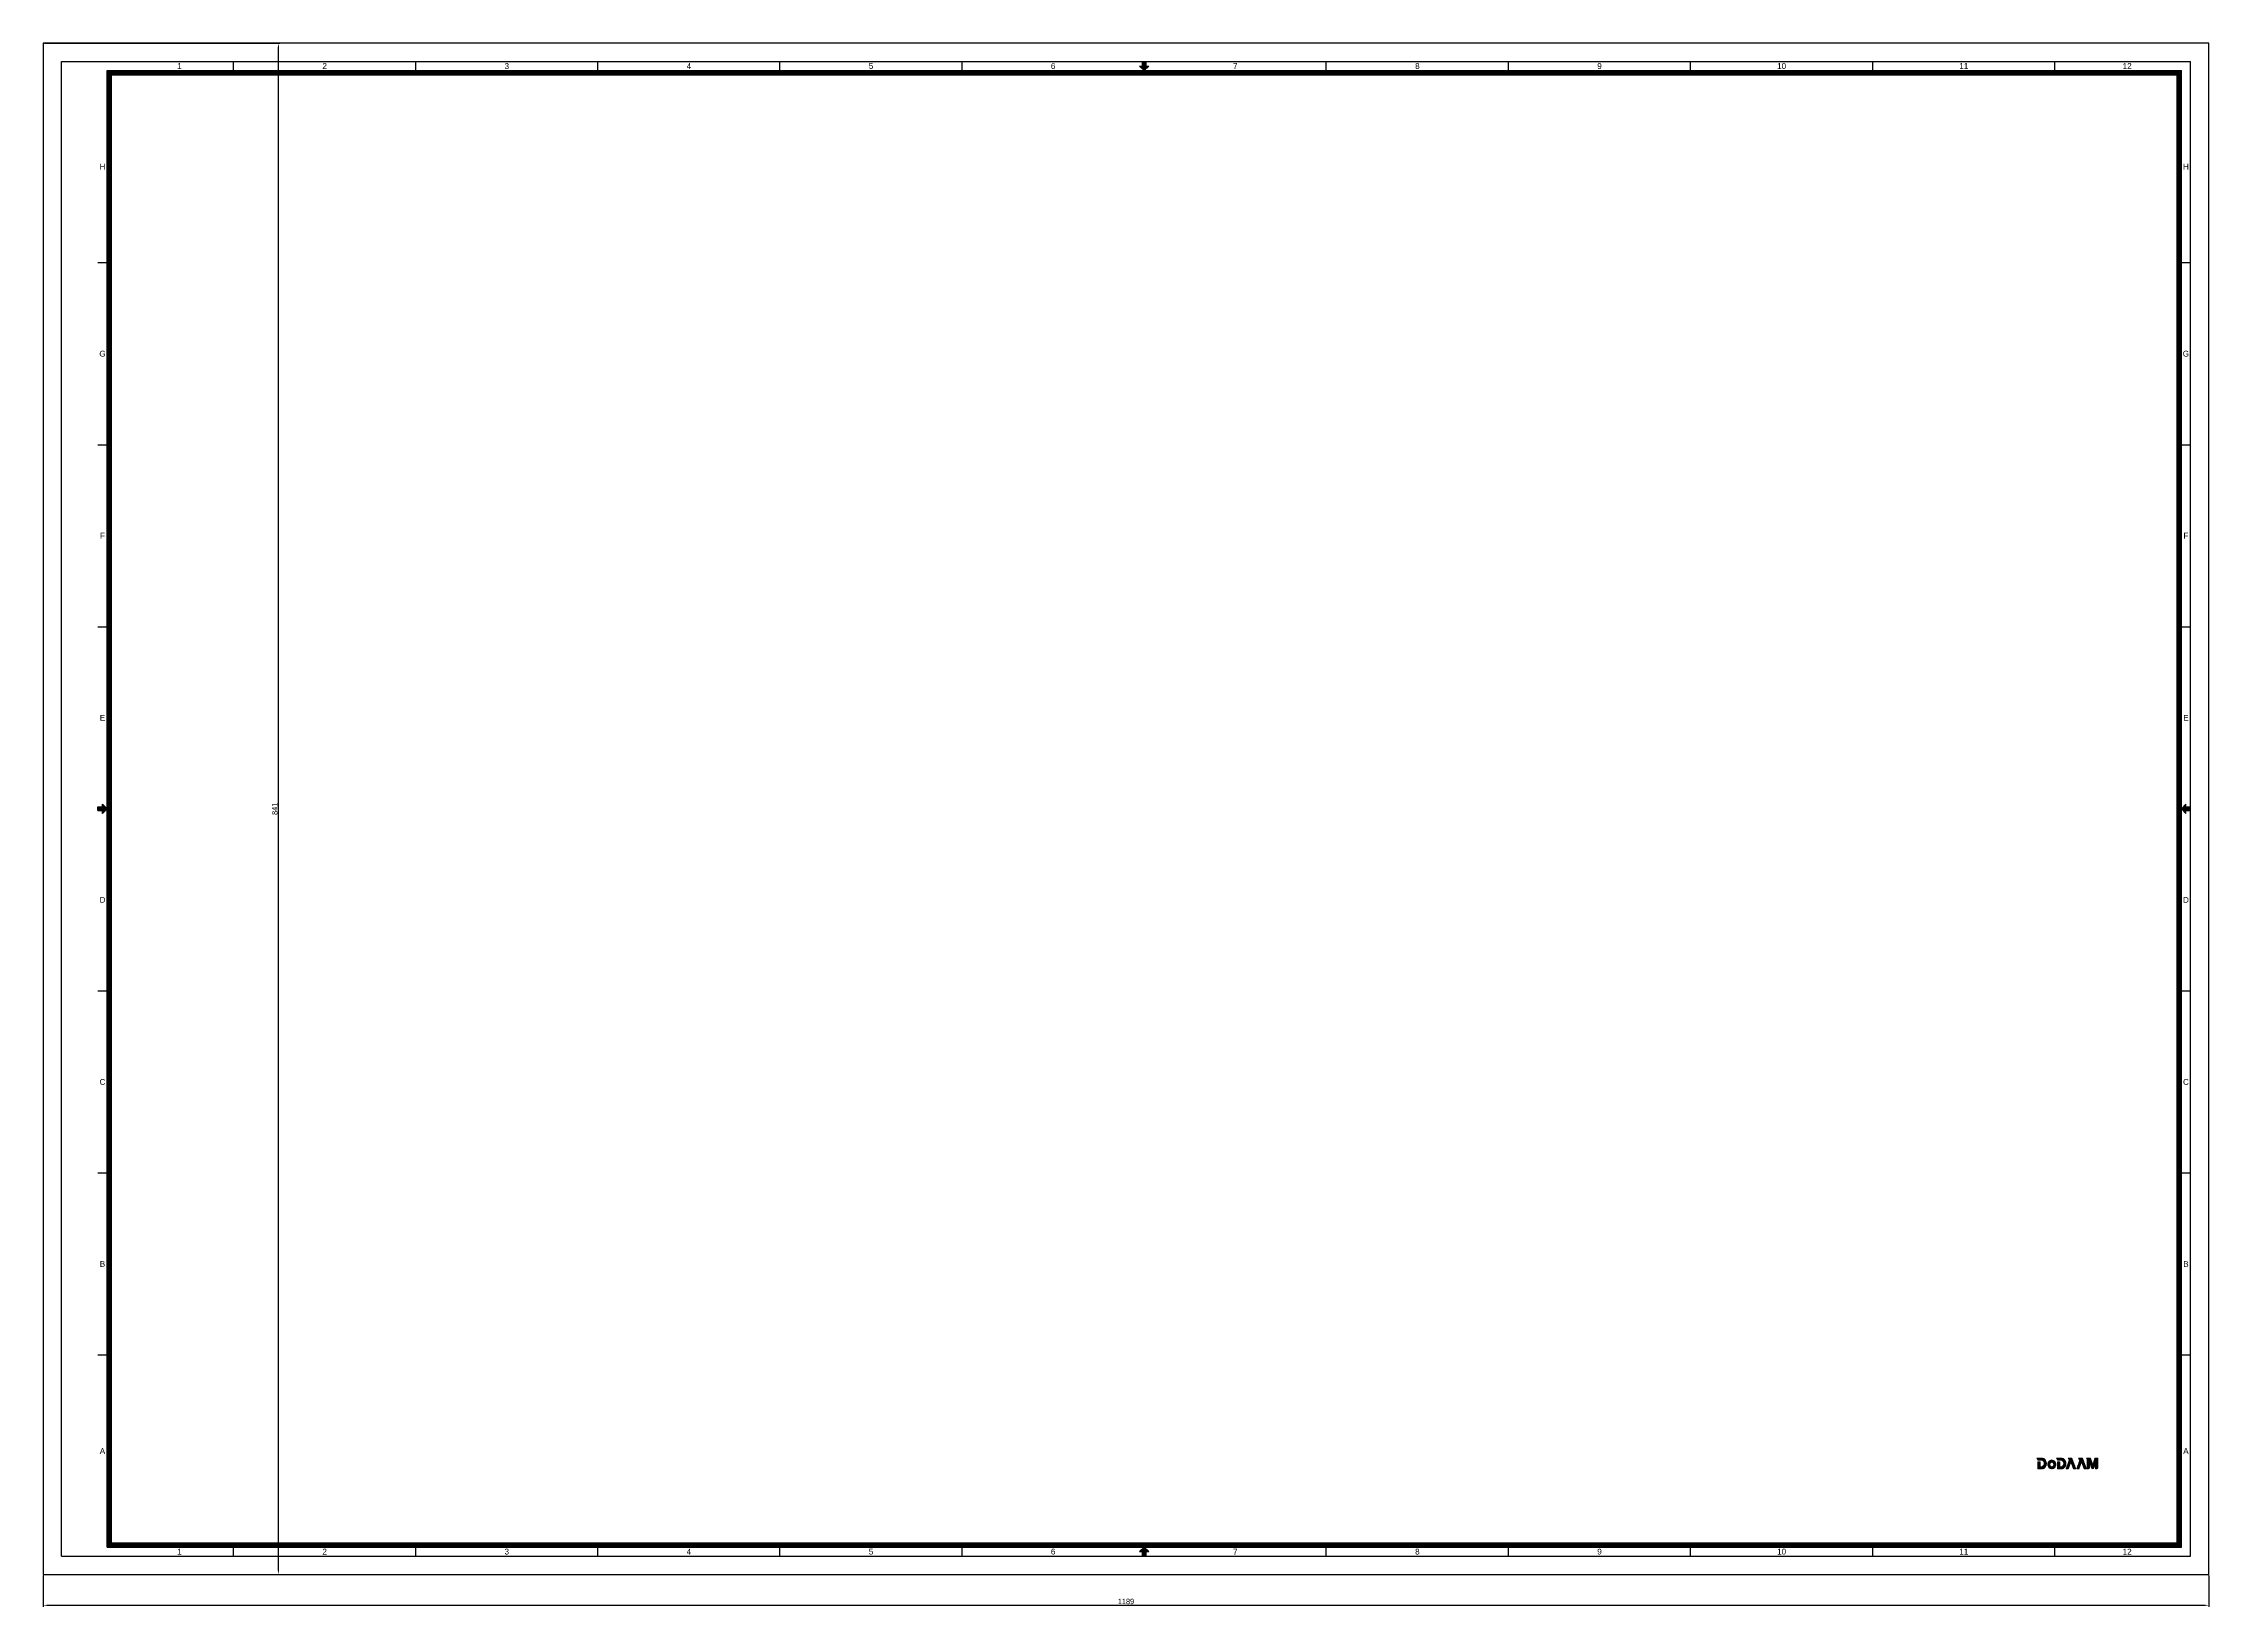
# Model space of a CAD drawing. Extents: x 0 to 3044, y -18 to 841.
# Drawn here: x 1855 to 3044, y -18 to 841 of the extents above; entities that cross this region are included whole.
import ezdxf
from ezdxf.enums import TextEntityAlignment as Align

# ---------------------------------------------------------------- set-up
doc = ezdxf.new("R2010")
doc.units = 0
doc.layers.get('0').update_dxf_attribs({"linetype": 'CONTINUOUS'})
doc.layers.get('Defpoints').update_dxf_attribs({"linetype": 'CONTINUOUS'})
doc.styles.get("Standard").update_dxf_attribs({"font": 'ARIALUNI.TTF', "width": 0.8})
doc.dimstyles.get("Standard").update_dxf_attribs({"dimtxt": 0.18, "dimasz": 0.18, "dimexe": 0.18, "dimexo": 0.0625, "dimgap": 0.09, "dimtad": 0, "dimtih": 1, "dimtoh": 1, "dimdec": 4, "dimzin": 0, "dimdsep": 46, "dimtxsty": 'Standard', "dimcen": 0.09, "dimadec": 0, "dimazin": 0, "dimtfac": 1, "dimtdec": 4, "dimtofl": 0, "dimtmove": 0, "dimatfit": 3, "dimfxl": 0, "dimtolj": 1, "dimtzin": 0, "dimarcsym": 0})

# ---------------------------------------------------------------- blocks, each defined once
blk = doc.blocks.new('*D6')
at = {"color": 4, "lineweight": -2}
for p, q in [((1855, -0.6), (1855, -17.8)), ((3044, -0.6), (3044, -17.8)), ((1857.5, -17), (3041.5, -17))]:
    blk.add_line(p, q, dxfattribs=at)
at = {"color": 4}
for points in [[(1857.5, -16.6), (1857.5, -17.4), (1855, -17)], [(3041.5, -16.6), (3041.5, -17.4), (3044, -17)]]:
    blk.add_solid(points, dxfattribs=at)
at = {"layer": 'Defpoints', "color": 0}
for p in [(1855, 0), (3044, 0), (3044, -17)]:
    blk.add_point(p, dxfattribs=at)
at = {"color": 4, "insert": (2449.5, -14.9), "char_height": 3, "attachment_point": 5}
blk.add_mtext('1189', dxfattribs=at)
blk = doc.blocks.new('*D10')
at = {"color": 4, "lineweight": -2}
for p, q in [((1855.6, 841), (1984.9, 841)), ((1984.1, 2.5), (1984.1, 838.5)), ((1855.6, 0), (1984.9, 0))]:
    blk.add_line(p, q, dxfattribs=at)
at = {"color": 4}
for points in [[(1983.7, 838.5), (1984.5, 838.5), (1984.1, 841)], [(1983.7, 2.5), (1984.5, 2.5), (1984.1, 0)]]:
    blk.add_solid(points, dxfattribs=at)
at = {"layer": 'Defpoints', "color": 0}
for p in [(1855, 841), (1984.1, 841), (1855, 0)]:
    blk.add_point(p, dxfattribs=at)
at = {"color": 4, "insert": (1982.1, 420.5), "char_height": 3, "attachment_point": 5, "rotation": 90}
blk.add_mtext('841', dxfattribs=at)

msp = doc.modelspace()

# ---------------------------------------------------------------- linework, layer by layer
for p, q in [((1865, 831), (3034, 831)), ((1865, 10), (1865, 831)), ((1890, 826), (3029, 826)), ((1890, 15), (1890, 826)), ((1890.3, 825.7), (3028.7, 825.7)), ((1890.3, 15.3), (1890.3, 825.7)), ((1890.6, 825.4), (3028.4, 825.4)), ((1890.6, 15.6), (1890.6, 825.4)), ((1890.9, 825.1), (3028.1, 825.1)), ((1890.9, 15.9), (1890.9, 825.1)), ((1891.2, 824.8), (3027.8, 824.8)), ((1891.2, 16.2), (1891.2, 824.8)), ((1891.5, 824.5), (3027.5, 824.5)), ((1891.5, 16.5), (1891.5, 824.5)), ((1891.8, 824.2), (3027.2, 824.2)), ((1891.8, 16.8), (1891.8, 824.2)), ((1892.1, 823.9), (3026.9, 823.9)), ((1892.1, 17.1), (1892.1, 823.9)), ((1892.4, 823.6), (3026.6, 823.6)), ((1892.4, 17.4), (1892.4, 823.6)), ((1959.5, 826), (1959.5, 831)), ((2059.5, 826), (2059.5, 831)), ((2159.5, 826), (2159.5, 831)), ((2259.5, 826), (2259.5, 831)), ((2359.5, 826), (2359.5, 831)), ((2457, 828.5), (2458.5, 828.5)), ((2457, 828.5), (2459.5, 826)), ((2457.1, 828.4), (2457.1, 828.5)), ((2457.3, 828.2), (2457.3, 828.5)), ((2457.5, 828), (2457.5, 828.5)), ((2457.7, 827.8), (2457.7, 828.5)), ((2457.9, 827.6), (2457.9, 828.5)), ((2458.1, 827.4), (2458.1, 828.5)), ((2458.3, 827.2), (2458.3, 828.5)), ((2458.5, 827), (2458.5, 831)), ((2458.7, 826.8), (2458.7, 831)), ((2458.9, 826.6), (2458.9, 831)), ((2459.1, 826.4), (2459.1, 831)), ((2459.3, 826.2), (2459.3, 831)), ((2459.5, 826), (2459.5, 831)), ((2459.5, 826), (2462, 828.5)), ((2459.7, 826.2), (2459.7, 831)), ((2459.9, 826.4), (2459.9, 831)), ((2460.1, 826.6), (2460.1, 831)), ((2460.3, 826.8), (2460.3, 831)), ((2460.5, 827), (2460.5, 831)), ((2460.5, 828.5), (2462, 828.5)), ((2460.7, 827.2), (2460.7, 828.5)), ((2460.9, 827.4), (2460.9, 828.5)), ((2461.1, 827.6), (2461.1, 828.5)), ((2461.3, 827.8), (2461.3, 828.5)), ((2461.5, 828), (2461.5, 828.5)), ((2461.7, 828.2), (2461.7, 828.5)), ((2461.9, 828.4), (2461.9, 828.5)), ((2559.5, 826), (2559.5, 831)), ((2659.5, 826), (2659.5, 831)), ((2759.5, 826), (2759.5, 831)), ((2859.5, 826), (2859.5, 831)), ((2959.5, 826), (2959.5, 831)), ((3026.6, 17.4), (3026.6, 823.6)), ((3026.9, 17.1), (3026.9, 823.9)), ((3027.2, 16.8), (3027.2, 824.2)), ((3027.5, 16.5), (3027.5, 824.5)), ((3027.8, 16.2), (3027.8, 824.8)), ((3028.1, 15.9), (3028.1, 825.1)), ((3028.4, 15.6), (3028.4, 825.4)), ((3028.7, 15.3), (3028.7, 825.7)), ((3029, 15), (3029, 826)), ((3034, 10), (3034, 831)), ((1885, 720.5), (1890, 720.5)), ((3029, 720.5), (3034, 720.5)), ((1885, 620.5), (1890, 620.5)), ((3029, 620.5), (3034, 620.5)), ((1885, 520.5), (1890, 520.5)), ((3029, 520.5), (3034, 520.5)), ((1885, 421.5), (1887.5, 421.5)), ((1885, 419.5), (1885, 421.5)), ((1885, 421.5), (1889, 421.5)), ((1885, 421.3), (1889.2, 421.3)), ((1885, 421.1), (1889.4, 421.1)), ((1885, 420.9), (1889.6, 420.9)), ((1885, 420.7), (1889.8, 420.7)), ((1885, 420.5), (1890, 420.5)), ((1885, 420.3), (1889.8, 420.3)), ((1885, 420.1), (1889.6, 420.1)), ((1885, 419.9), (1889.4, 419.9)), ((1885, 419.7), (1889.2, 419.7)), ((1885, 419.5), (1887.5, 419.5)), ((1885, 419.5), (1889, 419.5)), ((1887.5, 423), (1890, 420.5)), ((1887.5, 421.5), (1887.5, 423)), ((1887.5, 422.9), (1887.6, 422.9)), ((1887.5, 422.7), (1887.8, 422.7)), ((1887.5, 422.5), (1888, 422.5)), ((1887.5, 422.3), (1888.2, 422.3)), ((1887.5, 422.1), (1888.4, 422.1)), ((1887.5, 421.9), (1888.6, 421.9)), ((1887.5, 421.7), (1888.8, 421.7)), ((1887.5, 418), (1890, 420.5)), ((1887.5, 418), (1887.5, 419.5)), ((1887.5, 419.3), (1888.8, 419.3)), ((1887.5, 419.1), (1888.6, 419.1)), ((1887.5, 418.9), (1888.4, 418.9)), ((1887.5, 418.7), (1888.2, 418.7)), ((1887.5, 418.5), (1888, 418.5)), ((1887.5, 418.3), (1887.8, 418.3)), ((1887.5, 418.1), (1887.6, 418.1)), ((3029, 420.5), (3031.5, 423)), ((3029, 420.5), (3031.5, 418)), ((3029, 420.5), (3034, 420.5)), ((3029.2, 420.7), (3034, 420.7)), ((3029.2, 420.3), (3034, 420.3)), ((3029.4, 420.9), (3034, 420.9)), ((3029.4, 420.1), (3034, 420.1)), ((3029.6, 421.1), (3034, 421.1)), ((3029.6, 419.9), (3034, 419.9)), ((3029.8, 421.3), (3034, 421.3)), ((3029.8, 419.7), (3034, 419.7)), ((3030, 421.5), (3034, 421.5)), ((3030, 419.5), (3034, 419.5)), ((3030.2, 421.7), (3031.5, 421.7)), ((3030.2, 419.3), (3031.5, 419.3)), ((3030.4, 421.9), (3031.5, 421.9)), ((3030.4, 419.1), (3031.5, 419.1)), ((3030.6, 422.1), (3031.5, 422.1)), ((3030.6, 418.9), (3031.5, 418.9)), ((3030.8, 422.3), (3031.5, 422.3)), ((3030.8, 418.7), (3031.5, 418.7)), ((3031, 422.5), (3031.5, 422.5)), ((3031, 418.5), (3031.5, 418.5)), ((3031.2, 422.7), (3031.5, 422.7)), ((3031.2, 418.3), (3031.5, 418.3)), ((3031.4, 422.9), (3031.5, 422.9)), ((3031.4, 418.1), (3031.5, 418.1)), ((3031.5, 421.5), (3031.5, 423)), ((3031.5, 418), (3031.5, 419.5)), ((1885, 320.5), (1890, 320.5)), ((3029, 320.5), (3034, 320.5)), ((1885, 220.5), (1890, 220.5)), ((3029, 220.5), (3034, 220.5)), ((1885, 120.5), (1890, 120.5)), ((3029, 120.5), (3034, 120.5)), ((1890, 15), (3029, 15)), ((1890.3, 15.3), (3028.7, 15.3)), ((1890.6, 15.6), (3028.4, 15.6)), ((1890.9, 15.9), (3028.1, 15.9)), ((1891.2, 16.2), (3027.8, 16.2)), ((1891.5, 16.5), (3027.5, 16.5)), ((1891.8, 16.8), (3027.2, 16.8)), ((1892.1, 17.1), (3026.9, 17.1)), ((1892.4, 17.4), (3026.6, 17.4)), ((1959.5, 10), (1959.5, 15)), ((2059.5, 10), (2059.5, 15)), ((2159.5, 10), (2159.5, 15)), ((2259.5, 10), (2259.5, 15)), ((2359.5, 10), (2359.5, 15)), ((2457, 12.5), (2459.5, 15)), ((2457, 12.5), (2458.5, 12.5)), ((2457.1, 12.5), (2457.1, 12.6)), ((2457.3, 12.5), (2457.3, 12.8)), ((2457.5, 12.5), (2457.5, 13)), ((2457.7, 12.5), (2457.7, 13.2)), ((2457.9, 12.5), (2457.9, 13.4)), ((2458.1, 12.5), (2458.1, 13.6)), ((2458.3, 12.5), (2458.3, 13.8)), ((2458.5, 10), (2458.5, 14)), ((2458.7, 10), (2458.7, 14.2)), ((2458.9, 10), (2458.9, 14.4)), ((2459.1, 10), (2459.1, 14.6)), ((2459.3, 10), (2459.3, 14.8)), ((2459.5, 15), (2462, 12.5)), ((2459.5, 10), (2459.5, 15)), ((2459.7, 10), (2459.7, 14.8)), ((2459.9, 10), (2459.9, 14.6)), ((2460.1, 10), (2460.1, 14.4)), ((2460.3, 10), (2460.3, 14.2)), ((2460.5, 10), (2460.5, 14)), ((2460.5, 12.5), (2462, 12.5)), ((2460.7, 12.5), (2460.7, 13.8)), ((2460.9, 12.5), (2460.9, 13.6)), ((2461.1, 12.5), (2461.1, 13.4)), ((2461.3, 12.5), (2461.3, 13.2)), ((2461.5, 12.5), (2461.5, 13)), ((2461.7, 12.5), (2461.7, 12.8)), ((2461.9, 12.5), (2461.9, 12.6)), ((2559.5, 10), (2559.5, 15)), ((2659.5, 10), (2659.5, 15)), ((2759.5, 10), (2759.5, 15)), ((2859.5, 10), (2859.5, 15)), ((2959.5, 10), (2959.5, 15)), ((1865, 10), (3034, 10))]:
    msp.add_line(p, q)
at = {"color": 7, "linetype": 'Continuous', "lineweight": 9}
for p, q in [((2949.59, 63.89), (2952.11, 63.89)), ((2950.27, 62.74), (2949.59, 63.89)), ((2949.66, 63.77), (2949.78, 63.89)), ((2949.83, 63.49), (2950.23, 63.89)), ((2950, 63.21), (2950.67, 63.89)), ((2950.16, 62.93), (2951.12, 63.89)), ((2950.27, 62.74), (2952.11, 62.74)), ((2950.27, 61.69), (2950.38, 61.8)), ((2950.27, 61.24), (2950.83, 61.8)), ((2950.27, 60.79), (2951.28, 61.8)), ((2950.27, 57.89), (2950.27, 61.8)), ((2950.27, 61.8), (2951.42, 61.8)), ((2950.27, 60.34), (2951.42, 61.49)), ((2950.27, 59.89), (2951.42, 61.04)), ((2950.27, 59.45), (2951.42, 60.59)), ((2950.27, 59), (2951.42, 60.15)), ((2950.27, 58.55), (2951.42, 59.7)), ((2950.42, 62.74), (2951.57, 63.89)), ((2950.87, 62.74), (2952.02, 63.89)), ((2951.32, 62.74), (2952.45, 63.87)), ((2951.42, 61.8), (2951.42, 59.04)), ((2951.77, 62.74), (2952.82, 63.79)), ((2951.86, 57.89), (2954.87, 60.9)), ((2952.21, 62.73), (2953.15, 63.67)), ((2952.32, 57.9), (2954.84, 60.42)), ((2952.59, 62.66), (2953.45, 63.52)), ((2952.87, 58), (2954.7, 59.83)), ((2952.9, 62.52), (2953.72, 63.34)), ((2953.15, 62.32), (2953.96, 63.14)), ((2953.36, 62.08), (2954.18, 62.9)), ((2953.52, 61.8), (2954.37, 62.64)), ((2953.53, 60.01), (2954.84, 61.32)), ((2953.64, 61.47), (2954.53, 62.35)), ((2953.71, 61.09), (2954.67, 62.04)), ((2953.71, 60.64), (2954.77, 61.7)), ((2955.59, 60.28), (2958.11, 62.79)), ((2955.62, 60.75), (2957.67, 62.8)), ((2955.64, 59.87), (2958.47, 62.71)), ((2955.73, 59.51), (2956.75, 60.54)), ((2955.8, 61.38), (2957.08, 62.66)), ((2955.86, 59.19), (2956.76, 60.1)), ((2956.02, 58.91), (2956.86, 59.75)), ((2956.21, 58.65), (2957.03, 59.47)), ((2957.31, 57.96), (2960.06, 60.7)), ((2957.7, 57.89), (2960.08, 60.27)), ((2957.87, 61.66), (2958.79, 62.57)), ((2958.17, 57.92), (2960.02, 59.76)), ((2958.23, 61.57), (2959.07, 62.4)), ((2958.5, 61.39), (2959.31, 62.2)), ((2958.71, 61.14), (2959.53, 61.97)), ((2958.85, 60.84), (2959.71, 61.7)), ((2958.89, 59.98), (2959.98, 61.07)), ((2958.93, 60.47), (2959.87, 61.4)), ((2960.35, 63.89), (2962.86, 63.89)), ((2961.03, 62.74), (2960.35, 63.89)), ((2960.43, 63.76), (2960.55, 63.89)), ((2960.59, 63.48), (2961, 63.89)), ((2960.76, 63.2), (2961.45, 63.89)), ((2960.93, 62.91), (2961.9, 63.89)), ((2961.03, 62.74), (2962.86, 62.74)), ((2961.03, 61.67), (2961.16, 61.8)), ((2961.03, 61.22), (2961.61, 61.8)), ((2961.03, 60.77), (2962.06, 61.8)), ((2961.03, 57.89), (2961.03, 61.8)), ((2961.03, 61.8), (2962.18, 61.8)), ((2961.03, 60.32), (2962.18, 61.47)), ((2961.03, 59.87), (2962.18, 61.02)), ((2961.03, 59.43), (2962.18, 60.58)), ((2961.03, 58.98), (2962.18, 60.13)), ((2961.03, 58.53), (2962.18, 59.68)), ((2961.2, 62.74), (2962.35, 63.89)), ((2961.65, 62.74), (2962.8, 63.89)), ((2962.1, 62.74), (2963.22, 63.86)), ((2962.18, 61.8), (2962.18, 59.04)), ((2962.55, 62.74), (2963.59, 63.79)), ((2962.63, 57.89), (2965.63, 60.88)), ((2962.99, 62.73), (2963.93, 63.67)), ((2963.09, 57.9), (2965.59, 60.4)), ((2963.36, 62.66), (2964.22, 63.52)), ((2963.65, 58.01), (2965.44, 59.8)), ((2963.67, 62.51), (2964.49, 63.34)), ((2963.92, 62.31), (2964.73, 63.13)), ((2964.12, 62.07), (2964.95, 62.89)), ((2964.27, 59.98), (2965.6, 61.31)), ((2964.29, 61.78), (2965.13, 62.63)), ((2964.4, 61.45), (2965.29, 62.34)), ((2964.46, 60.61), (2965.53, 61.68)), ((2964.47, 61.07), (2965.43, 62.03)), ((2965.7, 57.89), (2967.46, 62.74)), ((2965.78, 57.89), (2967.58, 59.69)), ((2965.92, 58.48), (2967.83, 60.39)), ((2966.17, 59.18), (2968.09, 61.1)), ((2966.43, 59.88), (2968.34, 61.8)), ((2966.68, 60.59), (2969.17, 63.08)), ((2967.46, 62.74), (2966.78, 63.89)), ((2968.87, 63.89), (2966.78, 63.89)), ((2966.8, 63.85), (2966.84, 63.89)), ((2966.94, 61.29), (2969.05, 63.4)), ((2966.97, 63.57), (2967.29, 63.89)), ((2967.09, 58.33), (2968.38, 61.89)), ((2967.14, 63.29), (2967.74, 63.89)), ((2967.19, 62), (2968.93, 63.73)), ((2967.3, 63.01), (2968.19, 63.89)), ((2967.45, 62.7), (2968.63, 63.89)), ((2969.82, 57.89), (2968.38, 61.89)), ((2968.39, 61.85), (2969.29, 62.75)), ((2968.51, 61.52), (2969.41, 62.42)), ((2968.63, 61.19), (2969.53, 62.09)), ((2968.75, 60.86), (2969.65, 61.76)), ((2971.05, 57.89), (2968.87, 63.89)), ((2968.87, 60.53), (2969.77, 61.43)), ((2968.99, 60.2), (2969.89, 61.1)), ((2969.11, 59.87), (2970, 60.77)), ((2969.23, 59.54), (2970.12, 60.44)), ((2969.35, 59.21), (2970.24, 60.11)), ((2969.47, 58.88), (2970.36, 59.78)), ((2971.51, 57.89), (2973.26, 62.74)), ((2971.62, 57.89), (2973.36, 59.64)), ((2971.7, 58.42), (2973.62, 60.34)), ((2971.96, 59.13), (2973.87, 61.04)), ((2972.21, 59.83), (2974.13, 61.75)), ((2972.47, 60.54), (2974.98, 63.05)), ((2973.26, 62.74), (2972.59, 63.89)), ((2974.68, 63.89), (2972.59, 63.89)), ((2972.62, 63.83), (2972.68, 63.89)), ((2972.72, 61.24), (2974.86, 63.38)), ((2972.79, 63.55), (2973.13, 63.89)), ((2972.89, 58.33), (2974.18, 61.89)), ((2972.95, 63.27), (2973.57, 63.89)), ((2972.98, 61.94), (2974.74, 63.71)), ((2973.12, 62.98), (2974.02, 63.89)), ((2973.23, 62.65), (2974.47, 63.89)), ((2975.63, 57.89), (2974.18, 61.89)), ((2974.2, 61.82), (2975.1, 62.72)), ((2974.32, 61.49), (2975.22, 62.39)), ((2974.44, 61.16), (2975.34, 62.06)), ((2974.56, 60.83), (2975.46, 61.73)), ((2976.85, 57.89), (2974.68, 63.89)), ((2974.68, 60.5), (2975.58, 61.4)), ((2974.8, 60.18), (2975.7, 61.07)), ((2974.92, 59.85), (2975.82, 60.74)), ((2975.04, 59.52), (2975.94, 60.41)), ((2975.16, 59.19), (2976.06, 60.08)), ((2975.28, 58.86), (2976.18, 59.75)), ((2976.91, 63.89), (2979.04, 63.89)), ((2977.34, 63.17), (2976.91, 63.89)), ((2977.01, 63.73), (2977.17, 63.89)), ((2977.17, 63.45), (2977.62, 63.89)), ((2977.34, 63.16), (2978.06, 63.89)), ((2977.34, 62.71), (2978.51, 63.89)), ((2977.34, 62.26), (2978.96, 63.89)), ((2977.34, 61.82), (2979.13, 63.61)), ((2977.34, 61.37), (2979.24, 63.27)), ((2977.34, 57.89), (2977.34, 63.17)), ((2977.34, 60.92), (2979.35, 62.93)), ((2977.34, 60.47), (2978.49, 61.62)), ((2977.34, 60.02), (2978.49, 61.17)), ((2977.34, 59.57), (2978.49, 60.72)), ((2977.34, 59.12), (2978.49, 60.27)), ((2977.34, 58.67), (2978.49, 59.82)), ((2978.49, 58.56), (2978.49, 62.05)), ((2978.49, 62.05), (2979.67, 58.45)), ((2978.59, 61.72), (2979.46, 62.59)), ((2978.71, 61.39), (2979.57, 62.25)), ((2978.82, 61.05), (2979.69, 61.92)), ((2978.93, 60.71), (2979.8, 61.58)), ((2979.04, 63.89), (2980.3, 60.03)), ((2979.04, 60.37), (2979.91, 61.24)), ((2979.15, 60.03), (2980.02, 60.9)), ((2979.26, 59.7), (2980.13, 60.56)), ((2979.37, 59.36), (2980.24, 60.23)), ((2979.48, 59.02), (2983.04, 62.58)), ((2979.59, 58.68), (2981.71, 60.8)), ((2979.71, 58.35), (2981.49, 60.13)), ((2979.92, 58.11), (2981.27, 59.46)), ((2981.57, 63.89), (2980.3, 60.03)), ((2980.43, 60.42), (2983.04, 63.03)), ((2980.65, 61.08), (2983.04, 63.48)), ((2980.87, 61.75), (2983, 63.89)), ((2981.89, 61.36), (2980.94, 58.45)), ((2981.09, 62.42), (2982.55, 63.89)), ((2981.31, 63.09), (2982.11, 63.89)), ((2981.53, 63.76), (2981.66, 63.89)), ((2981.57, 63.89), (2983.04, 63.89)), ((2981.89, 60.98), (2983.04, 62.13)), ((2981.89, 60.53), (2983.04, 61.68)), ((2981.89, 61.36), (2981.89, 57.89)), ((2981.89, 60.08), (2983.04, 61.23)), ((2981.89, 59.64), (2983.04, 60.79)), ((2981.89, 59.19), (2983.04, 60.34)), ((2981.89, 58.74), (2983.04, 59.89)), ((2983.04, 63.89), (2983.04, 58.56)), ((2950.27, 58.1), (2951.42, 59.25)), ((2950.27, 57.89), (2952.1, 57.89)), ((2950.51, 57.89), (2951.66, 59.04)), ((2950.96, 57.89), (2952.11, 59.04)), ((2951.41, 57.89), (2952.67, 59.15)), ((2951.42, 59.04), (2952.1, 59.04)), ((2953.89, 58.57), (2954.09, 58.77)), ((2956.44, 58.43), (2957.25, 59.24)), ((2956.69, 58.23), (2957.55, 59.09)), ((2956.98, 58.07), (2957.95, 59.05)), ((2958.87, 58.16), (2959.73, 59.03)), ((2961.03, 58.08), (2962.18, 59.23)), ((2961.03, 57.89), (2962.86, 57.89)), ((2961.29, 57.89), (2962.44, 59.04)), ((2961.74, 57.89), (2962.89, 59.04)), ((2962.18, 59.04), (2962.86, 59.04)), ((2962.19, 57.89), (2963.46, 59.16)), ((2965.7, 57.89), (2966.46, 57.89)), ((2966.23, 57.89), (2967.32, 58.99)), ((2966.74, 57.95), (2967.07, 58.28)), ((2969.58, 58.55), (2970.48, 59.45)), ((2969.7, 58.22), (2970.6, 59.12)), ((2969.82, 57.89), (2970.72, 58.79)), ((2969.82, 57.89), (2971.05, 57.89)), ((2970.27, 57.89), (2970.84, 58.46)), ((2970.72, 57.89), (2970.96, 58.13)), ((2971.51, 57.89), (2972.26, 57.89)), ((2972.06, 57.89), (2973.11, 58.93)), ((2972.61, 57.99), (2972.83, 58.21)), ((2975.4, 58.53), (2976.29, 59.42)), ((2975.52, 58.2), (2976.41, 59.09)), ((2975.63, 57.89), (2976.85, 57.89)), ((2975.66, 57.89), (2976.53, 58.77)), ((2976.11, 57.89), (2976.65, 58.44)), ((2976.55, 57.89), (2976.77, 58.11)), ((2977.34, 58.22), (2978.49, 59.37)), ((2977.34, 57.89), (2977.82, 57.89)), ((2977.45, 57.89), (2978.49, 58.92)), ((2977.91, 57.89), (2978.48, 58.47)), ((2980.26, 58), (2981.05, 58.79)), ((2981.89, 58.29), (2983.04, 59.44)), ((2981.89, 57.89), (2982.38, 57.89)), ((2981.94, 57.89), (2983.04, 58.99)), ((2982.39, 57.89), (2983.04, 58.54))]:
    msp.add_line(p, q, dxfattribs=at)
msp.add_lwpolyline([(1855, 0), (3044, 0), (3044, 841), (1855, 841)], close=True)
for centre, radius, start, end in [((2952.1, 60.56), 1.52, 270, 327.60422), ((2952.11, 61.21), 2.67, 31.66845, 90), ((2952.11, 61.21), 1.52, 31.66845, 90), ((2951.58, 60.89), 2.14, 327.60422, 31.66845), ((2951.58, 60.89), 3.29, 327.60422, 31.66845), ((2962.86, 61.21), 2.67, 31.66845, 90), ((2962.86, 61.21), 1.52, 31.66845, 90), ((2962.86, 60.56), 1.52, 270, 327.60422), ((2962.34, 60.89), 2.14, 327.60422, 31.66845), ((2962.34, 60.89), 3.29, 327.60422, 31.66845), ((2952.1, 60.56), 2.67, 270, 327.60422), ((2962.86, 60.56), 2.67, 270, 327.60422), ((2966.46, 58.56), 0.668, 270, 340.09542), ((2972.26, 58.56), 0.668, 270, 340.09542), ((2977.82, 58.56), 0.668, 270, 0), ((2980.3, 58.66), 0.668, 198.18425, 341.81575), ((2982.38, 58.56), 0.668, 270, 0)]:
    msp.add_arc(centre, radius, start, end, dxfattribs=at)
msp.add_ellipse((2957.84, 60.35), major_axis=(0, -2.46), ratio=0.9130435, dxfattribs=at)
msp.add_open_spline([(2957.84, 59.04), (2957.97, 59.04), (2958.1, 59.07), (2958.35, 59.18), (2958.47, 59.27), (2958.69, 59.5), (2958.78, 59.65), (2958.9, 59.98), (2958.93, 60.17), (2958.93, 60.54), (2958.9, 60.72), (2958.77, 61.05), (2958.68, 61.2), (2958.46, 61.43), (2958.34, 61.52), (2958.09, 61.63), (2957.96, 61.66), (2957.7, 61.66), (2957.57, 61.63), (2957.32, 61.51), (2957.2, 61.42), (2956.98, 61.18), (2956.89, 61.04), (2956.77, 60.7), (2956.74, 60.52), (2956.74, 60.15), (2956.78, 59.96), (2956.91, 59.63), (2957, 59.49), (2957.22, 59.26), (2957.34, 59.17), (2957.59, 59.06), (2957.71, 59.04), (2957.84, 59.04)], degree=3, knots=[0, 0, 0, 0, 0.3937162, 0.3937162, 0.7874325, 0.7874325, 1.1811487, 1.1811487, 1.5748649, 1.5748649, 1.9685811, 1.9685811, 2.3622974, 2.3622974, 2.7560136, 2.7560136, 3.1497298, 3.1497298, 3.543446, 3.543446, 3.9371623, 3.9371623, 4.3308785, 4.3308785, 4.7245947, 4.7245947, 5.1183109, 5.1183109, 5.5120272, 5.5120272, 5.9057434, 5.9057434, 6.2831853, 6.2831853, 6.2831853, 6.2831853], dxfattribs=at)

# ---------------------------------------------------------------- texts
for s, p in [('1', (1929.75, 828.5)), ('2', (2009.5, 828.5)), ('3', (2109.5, 828.5)), ('4', (2209.5, 828.5)), ('5', (2309.5, 828.5)), ('6', (2409.5, 828.5)), ('7', (2509.5, 828.5)), ('8', (2609.5, 828.5)), ('9', (2709.5, 828.5)), ('10', (2809.5, 828.5)), ('11', (2909.5, 828.5)), ('12', (2999.25, 828.5)), ('H', (1887.5, 773.25)), ('H', (3031.5, 773.25)), ('G', (1887.5, 670.5)), ('G', (3031.5, 670.5)), ('F', (1887.5, 570.5)), ('F', (3031.5, 570.5)), ('E', (1887.5, 470.5)), ('E', (3031.5, 470.5)), ('D', (1887.5, 370.5)), ('D', (3031.5, 370.5)), ('C', (1887.5, 270.5)), ('C', (3031.5, 270.5)), ('B', (1887.5, 170.5)), ('B', (3031.5, 170.5)), ('A', (1887.5, 67.75)), ('A', (3031.5, 67.75)), ('1', (1929.75, 12.5)), ('2', (2009.5, 12.5)), ('3', (2109.5, 12.5)), ('4', (2209.5, 12.5)), ('5', (2309.5, 12.5)), ('6', (2409.5, 12.5)), ('7', (2509.5, 12.5)), ('8', (2609.5, 12.5)), ('9', (2709.5, 12.5)), ('10', (2809.5, 12.5)), ('11', (2909.5, 12.5)), ('12', (2999.25, 12.5))]:
    msp.add_text(s, height=3.2).set_placement(p, align=Align.MIDDLE_CENTER)

# ---------------------------------------------------------------- dimensions: what is measured, and where the dimension line sits
dim = msp.add_linear_dim(base=(1984.09, 841), p1=(1855, 0), p2=(1855, 841), angle=90, dimstyle='Standard', override={"dimtxt": 3, "dimasz": 2.5, "dimexe": 0.8, "dimexo": 0.625, "dimgap": 0.5, "dimtad": 1, "dimtih": 0, "dimtoh": 0, "dimdec": 1, "dimzin": 8, "dimcen": 2.5, "dimclrd": 4, "dimclre": 4, "dimclrt": 4, "dimtdec": 1, "dimtofl": 1, "dimatfit": 0, "dimtolj": 0, "dimtzin": 8})
dim.commit()
dim.dimension.update_dxf_attribs({"geometry": '*D10', "text_midpoint": (1982.06, 420.5)})
dim = msp.add_linear_dim(base=(3044, -16.98), p1=(1855, 0), p2=(3044, 0), dimstyle='Standard', override={"dimtxt": 3, "dimasz": 2.5, "dimexe": 0.8, "dimexo": 0.625, "dimgap": 0.5, "dimtad": 1, "dimtih": 0, "dimtoh": 0, "dimdec": 1, "dimzin": 8, "dimcen": 2.5, "dimclrd": 4, "dimclre": 4, "dimclrt": 4, "dimtdec": 1, "dimtofl": 1, "dimatfit": 0, "dimtolj": 0, "dimtzin": 8})
dim.commit()
dim.dimension.update_dxf_attribs({"geometry": '*D6', "text_midpoint": (2449.5, -14.94)})

doc.saveas('drawing.dxf')
